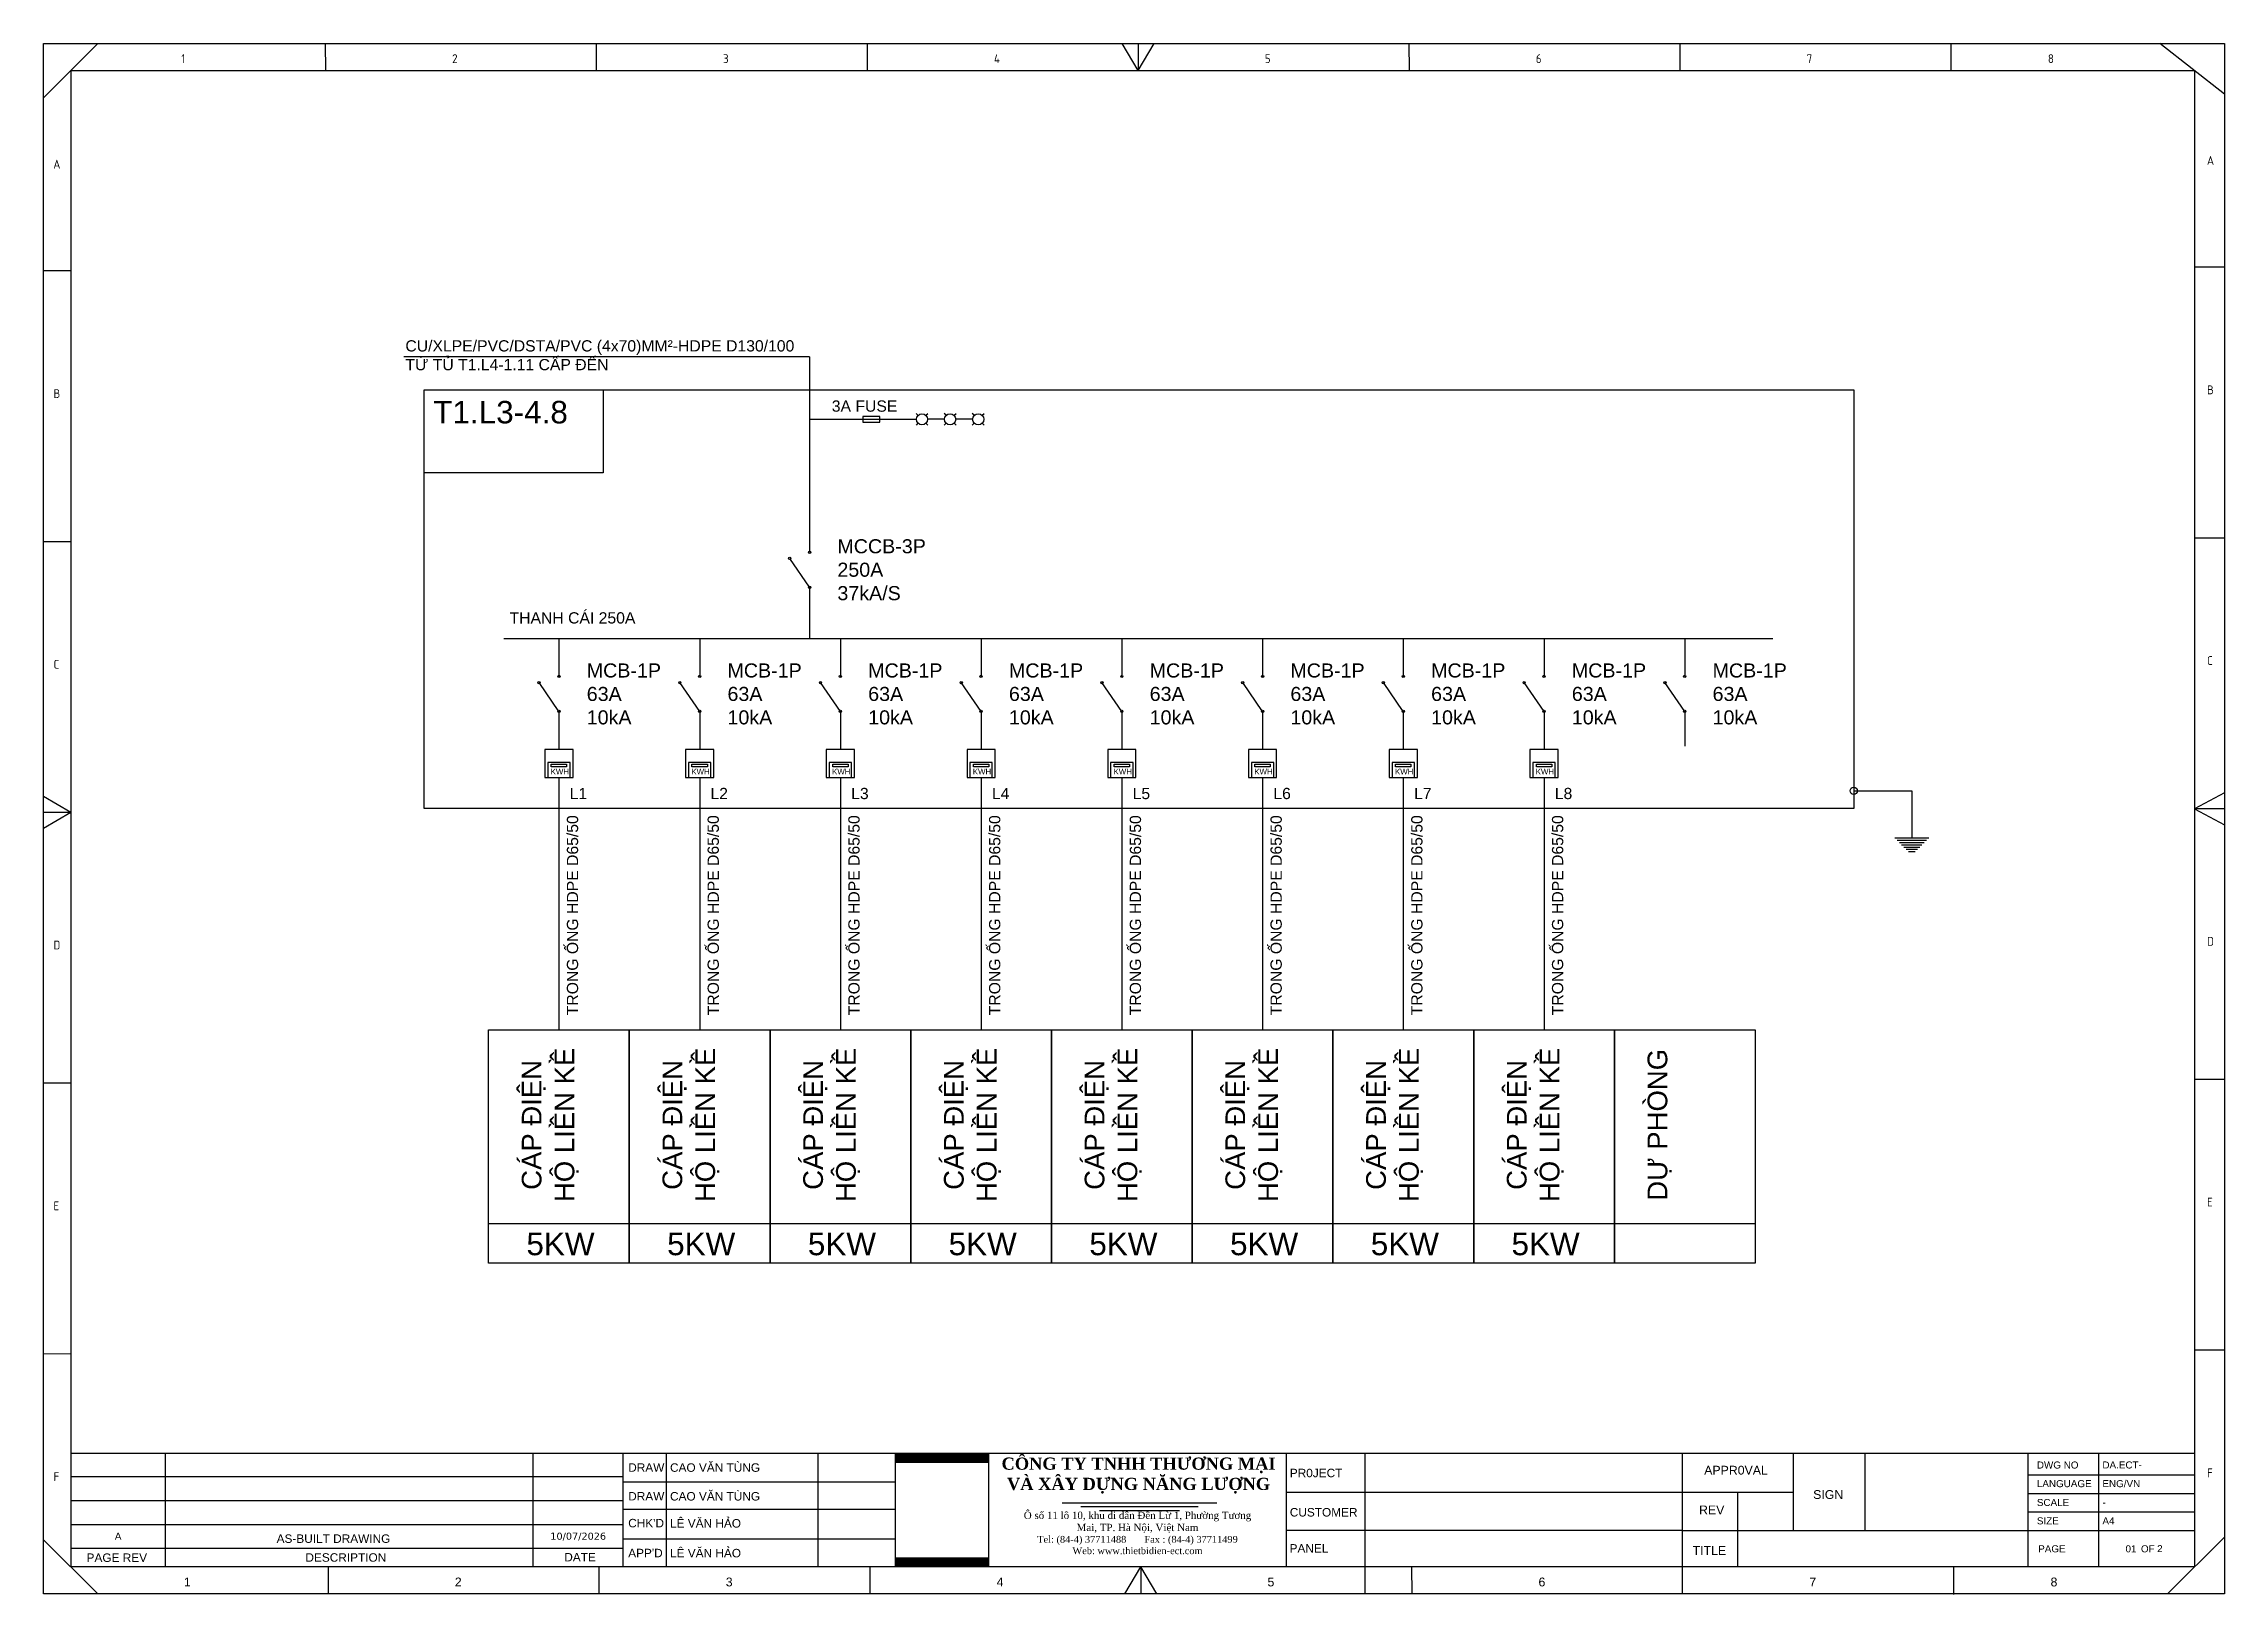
# Model space of a CAD drawing. Header units: millimetres. Extents: x -33730 to 17150, y -76829 to -27437.
# Drawn here: x -20924 to -14997, y -48540 to -44323 of the extents above; entities that cross this region are included whole.
import ezdxf
from ezdxf.enums import TextEntityAlignment as Align

# ---------------------------------------------------------------- set-up
doc = ezdxf.new("R2010")
doc.units = ezdxf.units.MM
doc.header["$LTSCALE"] = 3
doc.layers.add('0 @ 1', color=7, linetype='Continuous')
doc.layers.add('@.VISIBLE', color=7, linetype='Continuous')
doc.styles.add('Annotative', font='arial.ttf')
doc.styles.add('CET-H', font='verdana.ttf', dxfattribs={"height": 4})
doc.styles.add('ROMANS', font='isocp.shx', dxfattribs={"height": 2})
doc.styles.get("Standard").update_dxf_attribs({"font": 'arial.ttf'})

msp = doc.modelspace()

# ---------------------------------------------------------------- texts
at = {"attachment_point": 1}
for s, width, insert, char_height in [('CU/XLPE/PVC/DSTA/PVC (4x70)MM²-HDPE D130/100\\PTỪ TỦ T1.L4-1.11 CẤP ĐẾN', 1198.542, (-19940.54, -45129.36), 30.6), ('T1.L3-4.8', 1198.542, (-19864.87, -45294.32), 61.2), ('3A FUSE', 1198.542, (-18781.55, -45293.12), 30.6), ('MCCB-3P\\P250A\\P37kA/S', 509.7292, (-18766.41, -45670.5), 38.25), ('THANH CÁI 250A', 1198.542, (-19657.44, -45869.11), 30.6), ('MCB-1P\\P63A\\P10kA', 509.7292, (-19447.66, -46008.29), 38.25), ('MCB-1P\\P63A\\P10kA', 509.7292, (-19065.16, -46008.29), 38.25), ('MCB-1P\\P63A\\P10kA', 509.7292, (-18682.66, -46008.29), 38.25), ('MCB-1P\\P63A\\P10kA', 509.7292, (-18300.16, -46008.29), 38.25), ('MCB-1P\\P63A\\P10kA', 509.7292, (-17917.66, -46008.29), 38.25), ('MCB-1P\\P63A\\P10kA', 509.7292, (-17535.16, -46008.29), 38.25), ('MCB-1P\\P63A\\P10kA', 509.7292, (-17152.66, -46008.29), 38.25), ('MCB-1P\\P63A\\P10kA', 509.7292, (-16770.16, -46008.29), 38.25), ('MCB-1P\\P63A\\P10kA', 509.7292, (-16387.66, -46008.29), 38.25), ('KWH', 509.7292, (-19545.76, -46294.9), 15.3), ('L1', 1198.542, (-19493.9, -46346.69), 30.6), ('KWH', 509.7292, (-19163.26, -46294.9), 15.3), ('L2', 1198.542, (-19111.4, -46346.69), 30.6), ('KWH', 509.7292, (-18780.76, -46294.9), 15.3), ('L3', 1198.542, (-18728.9, -46346.69), 30.6), ('KWH', 509.7292, (-18398.26, -46294.9), 15.3), ('L4', 1198.542, (-18346.4, -46346.69), 30.6), ('KWH', 509.7292, (-18015.76, -46294.9), 15.3), ('L5', 1198.542, (-17963.9, -46346.69), 30.6), ('KWH', 509.7292, (-17633.26, -46294.9), 15.3), ('L6', 1198.542, (-17581.4, -46346.69), 30.6), ('KWH', 509.7292, (-17250.76, -46294.9), 15.3), ('L7', 1198.542, (-17198.9, -46346.69), 30.6), ('KWH', 509.7292, (-16868.26, -46294.9), 15.3), ('L8', 1198.542, (-16816.4, -46346.69), 30.6), ('\\pi508.89037;5KW', 1198.542, (-20120.54, -47556.43), 61.2), ('\\pi508.89037;5KW', 1198.542, (-19738.04, -47556.43), 61.2), ('\\pi508.89037;5KW', 1198.542, (-19355.54, -47556.43), 61.2), ('\\pi508.89037;5KW', 1198.542, (-18973.04, -47556.43), 61.2), ('\\pi508.89037;5KW', 1198.542, (-18590.54, -47556.43), 61.2), ('\\pi508.89037;5KW', 1198.542, (-18208.04, -47556.43), 61.2), ('\\pi508.89037;5KW', 1198.542, (-17825.54, -47556.43), 61.2), ('\\pi508.89037;5KW', 1198.542, (-17443.04, -47556.43), 61.2)]:
    msp.add_mtext_dynamic_manual_height_columns(s, width=width, gutter_width=15.3, heights=[0], dxfattribs=dict(at, insert=insert, char_height=char_height))
at = {"attachment_point": 1, "rotation": 90}
for s, insert, char_height in [('TRONG ỐNG HDPE D65/50', (-19501.68, -46965.05), 30.6), ('TRONG ỐNG HDPE D65/50', (-19119.18, -46965.05), 30.6), ('TRONG ỐNG HDPE D65/50', (-18736.68, -46965.05), 30.6), ('TRONG ỐNG HDPE D65/50', (-18354.18, -46965.05), 30.6), ('TRONG ỐNG HDPE D65/50', (-17971.68, -46965.05), 30.6), ('TRONG ỐNG HDPE D65/50', (-17589.18, -46965.05), 30.6), ('TRONG ỐNG HDPE D65/50', (-17206.68, -46965.05), 30.6), ('TRONG ỐNG HDPE D65/50', (-16824.18, -46965.05), 30.6), ('\\pi427.53476;CÁP ĐIỆN\\P\\pi394.33083;HỘ LIỀN KỀ', (-19624.24, -47867.41), 53.55), ('\\pi427.53476;CÁP ĐIỆN\\P\\pi394.33083;HỘ LIỀN KỀ', (-19241.74, -47867.41), 53.55), ('\\pi427.53476;CÁP ĐIỆN\\P\\pi394.33083;HỘ LIỀN KỀ', (-18859.24, -47867.41), 53.55), ('\\pi427.53476;CÁP ĐIỆN\\P\\pi394.33083;HỘ LIỀN KỀ', (-18476.74, -47867.41), 53.55), ('\\pi427.53476;CÁP ĐIỆN\\P\\pi394.33083;HỘ LIỀN KỀ', (-18094.24, -47867.41), 53.55), ('\\pi427.53476;CÁP ĐIỆN\\P\\pi394.33083;HỘ LIỀN KỀ', (-17711.74, -47867.41), 53.55), ('\\pi427.53476;CÁP ĐIỆN\\P\\pi394.33083;HỘ LIỀN KỀ', (-17329.24, -47867.41), 53.55), ('\\pi427.53476;CÁP ĐIỆN\\P\\pi394.33083;HỘ LIỀN KỀ', (-16946.74, -47867.41), 53.55), ('\\pi397.98363;DỰ PHÒNG', (-16564.24, -47867.41), 53.55)]:
    msp.add_mtext_dynamic_manual_height_columns(s, width=1198.542, gutter_width=15.3, heights=[0], dxfattribs=dict(at, insert=insert, char_height=char_height))

# ---------------------------------------------------------------- blocks, each defined once
blk = doc.blocks.new('DEN BAO PHA_KY HIEU')
for p, q in [((51.78, 11.48), (51.43, 11.83)), ((53.2, 11.48), (53.55, 11.83)), ((56.78, 11.48), (56.43, 11.83)), ((58.2, 11.48), (58.55, 11.83)), ((61.78, 11.48), (61.43, 11.83)), ((63.2, 11.48), (63.55, 11.83)), ((51.78, 10.06), (51.43, 9.71)), ((53.2, 10.06), (53.55, 9.71)), ((56.49, 10.77), (53.49, 10.77)), ((56.78, 10.06), (56.43, 9.71)), ((58.2, 10.06), (58.55, 9.71)), ((61.49, 10.77), (58.49, 10.77)), ((61.78, 10.06), (61.43, 9.71)), ((63.2, 10.06), (63.55, 9.71))]:
    blk.add_line(p, q)
for centre in [(52.49, 10.77), (57.49, 10.77), (62.49, 10.77)]:
    blk.add_circle(centre, 1)
blk = doc.blocks.new('KHUNG TEN CHUAN CET')
at = {"color": 134, "lineweight": 25}
for p, q in [((0, 219.81), (309.02, 219.81)), ((0, 0), (0, 219.81)), ((7.68, 219.81), (0, 212.13)), ((39.92, 219.81), (39.93, 215.97)), ((78.31, 219.81), (78.32, 215.97)), ((116.7, 219.81), (116.7, 215.97)), ((155.09, 215.97), (152.83, 219.81)), ((155.09, 219.81), (155.09, 215.97)), ((155.09, 215.97), (157.36, 219.81)), ((193.47, 219.81), (193.48, 215.97)), ((231.86, 219.81), (231.87, 215.97)), ((270.25, 219.81), (270.26, 215.97)), ((309.02, 212.63), (299.87, 219.81)), ((309.02, 219.81), (309.02, 0)), ((3.85, 215.97), (304.81, 215.97)), ((3.85, 215.97), (3.85, 3.83)), ((304.81, 215.97), (304.81, 3.83)), ((3.85, 187.57), (0, 187.57)), ((309.02, 188.1), (304.81, 188.09)), ((3.85, 149.18), (0, 149.18)), ((309.02, 149.71), (304.81, 149.71)), ((3.85, 110.79), (0, 113.06)), ((309.02, 113.59), (304.81, 111.32)), ((309.02, 111.32), (304.81, 111.32)), ((304.81, 111.32), (309.02, 109.06)), ((3.85, 110.79), (0, 110.79)), ((3.85, 110.79), (0, 108.53)), ((3.85, 72.4), (0, 72.4)), ((309.02, 72.94), (304.81, 72.93)), ((3.85, 34.02), (0, 34.01)), ((308.96, 34.55), (304.81, 34.54)), ((3.85, 19.95), (304.81, 19.95)), ((17.27, 3.85), (17.27, 19.95)), ((88.26, 3.83), (88.26, 19.95)), ((109.76, 3.83), (109.76, 19.95)), ((187.25, 0), (187.25, 19.95)), ((232.25, 0), (232.25, 19.95)), ((247.9, 19.95), (247.9, 8.98)), ((258.12, 8.98), (258.12, 19.95)), ((281.24, 8.98), (281.24, 19.95)), ((291.24, 8.98), (291.24, 19.95)), ((3.85, 16.64), (82.14, 16.64)), ((281.24, 16.9), (304.81, 16.9)), ((3.85, 13.25), (82.14, 13.25)), ((176.12, 14.45), (247.9, 14.45)), ((232.25, 14.45), (247.9, 14.45)), ((240.08, 3.83), (240.08, 14.45)), ((281.24, 14.26), (304.81, 14.26)), ((3.85, 9.87), (82.14, 9.87)), ((281.24, 11.62), (304.81, 11.62)), ((7.68, 0), (0, 7.68)), ((3.85, 6.51), (82.14, 6.51)), ((232.25, 8.98), (176.12, 8.98)), ((232.25, 8.98), (304.81, 8.98)), ((281.24, 3.83), (281.24, 8.98)), ((291.24, 3.83), (291.24, 8.98)), ((309.02, 8.05), (300.98, 0)), ((304.81, 3.83), (3.85, 3.83)), ((40.3, 3.83), (40.31, 0)), ((153.2, 0), (155.47, 3.83)), ((155.46, 3.83), (155.47, 0)), ((157.73, 0), (155.47, 3.83)), ((270.63, 3.83), (270.63, -0.07)), ((309.02, 0), (0, 0))]:
    blk.add_line(p, q, dxfattribs=at)
at = {"color": 134, "lineweight": 25, "ltscale": 50}
for p, q in [((69.36, 3.83), (69.36, 19.95)), ((82.14, 3.83), (82.14, 19.95)), ((120.7, 3.83), (120.7, 19.95)), ((133.95, 3.83), (133.95, 19.95)), ((176.12, 3.83), (176.12, 19.95)), ((82.14, 15.88), (120.7, 15.88)), ((82.14, 12.04), (120.7, 12.04)), ((82.14, 7.82), (120.7, 7.82)), ((78.69, 3.83), (78.69, 0)), ((117.08, 3.83), (117.08, 0)), ((193.85, 3.83), (193.86, 0))]:
    blk.add_line(p, q, dxfattribs=at)
at = {"color": 6}
for p, q in [((144.33, 12.9), (166.25, 12.9)), ((146.99, 12.4), (163.59, 12.4)), ((149.64, 11.85), (160.94, 11.85))]:
    blk.add_line(p, q, dxfattribs=at)
at = {"color": 7, "true_color": 0xffffff, "const_width": 1.35}
for points in [[(120.75, 19.26), (133.91, 19.26)], [(120.75, 4.52), (133.91, 4.52)]]:
    blk.add_lwpolyline(points, dxfattribs=at)
at = {"color": 134, "lineweight": 25, "style": 'ROMANS'}
for s, p in [('1', (19.5, 217.05)), ('2', (57.89, 217.05)), ('3', (96.28, 217.05)), ('4', (134.67, 217.05)), ('5', (173.05, 217.05)), ('6', (211.45, 217.05)), ('7', (249.83, 217.05)), ('8', (284.01, 217.05)), ('A', (1.37, 202.08)), ('A', (306.55, 202.61)), ('B', (1.4, 169.56)), ('B', (306.57, 170.09)), ('C', (306.57, 131.71)), ('C', (1.4, 131.18)), ('D', (306.57, 91.9)), ('D', (1.4, 91.37)), ('E', (1.4, 54.4)), ('E', (306.57, 54.93)), ('F', (1.4, 16.01)), ('F', (306.57, 16.54))]:
    blk.add_text(s, height=1.25, dxfattribs=at).set_placement(p)
at = {"color": 1, "insert": (155.16, 19.34), "char_height": 1.7247, "width": 46.2113, "attachment_point": 2}
blk.add_mtext('{\\fTimes New Roman|b1|i0|c0|p18;CÔNG TY TNHH THƯƠNG MẠI \\PVÀ XÂY DỰNG NĂNG LƯỢNG}', dxfattribs=at)
at = {"color": 3, "insert": (155.01, 11.66), "char_height": 0.99989, "width": 34.762, "attachment_point": 2}
blk.add_mtext('{\\fTimes New Roman|b0|i0|c163|p18;\\H1.029x;Ô số 11 lô 10, khu di dân Đền Lừ 1, Phường \\fTimes New Roman|b0|i0|c0|p18;Tương\\fTimes New Roman|b0|i0|c163|p18; Mai,\\fTimes New Roman|b0|i0|c0|p18; TP. Hà Nội, Việt Nam\\H0.9429x;\\P\\fTimes New Roman|b0|i0|c238|p18;Tel: (84-4) 37711488       Fax : (84-4) 37711499     \\PWeb: www.thietbidien-ect.com\\P\\fTimes New Roman|b0|i0|c0|p18;\\H1.03x;     }', dxfattribs=at)
at = {"style": 'Annotative'}
for tag, p in [('DRAWING_NO', (291.74, 17.78)), ('SCALE', (291.74, 12.47)), ('SIZE', (291.74, 9.86)), ('TOTAL_PAGE', (299.49, 5.93))]:
    blk.add_attdef(tag, p, '', height=1, dxfattribs=at)
for tag, p in [('DRAW_1', (88.76, 17.91)), ('DRAW_2', (88.76, 13.85)), ('CHECKED', (88.76, 10.01)), ('APPROVED', (88.76, 5.79))]:
    blk.add_attdef(tag, text='', height=1.2, dxfattribs=at).set_placement(p, align=Align.MIDDLE_LEFT)
for tag, height, style, p in [('PR0JECT', 1.2, 'Annotative', (209.75, 17.19)), ('CUSTOMER', 1.2, 'Annotative', (209.75, 11.6)), ('REV', 1, 'Annotative', (10.56, 8.19)), ('DATE', 1, 'CET-H', (75.75, 8.19)), ('PR0JECT_N0.', 1.2, 'Annotative', (209.75, 6.47)), ('TEN_BAN_VE', 1.2, 'Annotative', (260.66, 6.41))]:
    blk.add_attdef(tag, text='', height=height, dxfattribs=dict(style=style)).set_placement(p, align=Align.MIDDLE_CENTER)
blk.add_attdef('PAGE', text='', height=1, dxfattribs=at).set_placement((296.57, 5.9), align=Align.RIGHT)
at = {"layer": '0 @ 1', "color": 134, "lineweight": 25, "style": 'Annotative'}
for s, height, p in [('DWG NO', 1, (282.45, 17.78)), ('PR0JECT', 1.2, (176.59, 16.55)), ('APPR0VAL', 1.249, (235.31, 16.92)), ('LANGUAGE ', 1, (282.45, 15.14)), ('ENG/VN', 1, (291.74, 15.14)), ('REV', 1.249, (234.58, 11.29)), ('SIGN', 1.249, (250.75, 13.47)), ('SCALE ', 1, (282.45, 12.47)), ('CUSTOMER', 1.2, (176.59, 10.98)), ('SIZE ', 1, (282.45, 9.86)), ('AS-BUILT DRAWING', 1.2, (33.02, 7.24)), ('PANEL', 1.2, (176.56, 5.86)), ('TITLE ', 1.249, (233.67, 5.53)), ('PAGE ', 1, (282.64, 5.9)), ('OF', 1, (297.2, 5.9)), ('PAGE REV', 1.2, (6.09, 4.54)), ('DESCRIPTION', 1.2, (37.1, 4.57)), ('DATE', 1.2, (73.78, 4.61)), ('1', 1.25, (19.88, 1.07)), ('2', 1.25, (58.27, 1.07)), ('3', 1.25, (96.66, 1.07)), ('4', 1.25, (135.05, 1.07)), ('5', 1.25, (173.43, 1.07)), ('6', 1.25, (211.83, 1.07)), ('7', 1.25, (250.21, 1.07)), ('8', 1.25, (284.39, 1.07))]:
    blk.add_text(s, height=height, dxfattribs=at).set_placement(p)
for s, p in [('DRAW', (82.84, 17.92)), ('DRAW', (82.84, 13.85)), ("CHK'D", (82.84, 10.04)), ("APP'D", (82.84, 5.8))]:
    blk.add_text(s, height=1.2, dxfattribs=at).set_placement(p, align=Align.MIDDLE_LEFT)
blk = doc.blocks.new('*U2415')
ref = blk.add_blockref('KHUNG TEN CHUAN CET', (-20923.9, -48538.8), dxfattribs=dict(xscale=19.18109915809952, yscale=19.18109915809952, zscale=19.18109915809952))
ref.add_attrib('DATE', '10/07/2026', dxfattribs={"layer": '0 @ 1', "height": 19.18, "style": 'CET-H'}).set_placement((-19470.9, -48381.7), align=Align.MIDDLE_CENTER)
ref.add_attrib('APPROVED', 'LÊ VĂN HẢO', dxfattribs={"layer": '0 @ 1', "height": 23.02, "style": 'Annotative'}).set_placement((-19221.3, -48427.8), align=Align.MIDDLE_LEFT)
ref.add_attrib('CHECKED', 'LÊ VĂN HẢO', dxfattribs={"layer": '0 @ 1', "height": 23.02, "style": 'Annotative'}).set_placement((-19221.3, -48346.8), align=Align.MIDDLE_LEFT)
ref.add_attrib('DRAW_2', 'CAO VĂN TÙNG', dxfattribs={"layer": '0 @ 1', "height": 23.017, "style": 'Annotative'}).set_placement((-19221.3, -48273.2), align=Align.MIDDLE_LEFT)
ref.add_attrib('DRAW_1', 'CAO VĂN TÙNG', dxfattribs={"layer": '0 @ 1', "height": 23.017, "style": 'Annotative'}).set_placement((-19221.3, -48195.1), align=Align.MIDDLE_LEFT)
ref.add_attrib('TOTAL_PAGE', '2', (-15179.3, -48425.1), dxfattribs={"layer": '0 @ 1', "height": 19.2, "style": 'Annotative'})
ref.add_attrib('PAGE', '01', dxfattribs={"layer": '0 @ 1', "height": 19.18, "style": 'Annotative'}).set_placement((-15235.4, -48425.6), align=Align.RIGHT)
ref.add_attrib('DRAWING_NO', 'DA.ECT-', (-15328, -48197.6), dxfattribs={"layer": '0 @ 1', "height": 19.18, "style": 'Annotative'})
ref.add_attrib('SIZE', 'A4', (-15328, -48349.6), dxfattribs={"layer": '0 @ 1', "height": 19.18, "style": 'Annotative'})
ref.add_attrib('SCALE', '-', (-15328, -48299.5), dxfattribs={"layer": '0 @ 1', "height": 19.2, "style": 'Annotative'})
ref.add_attrib('REV', 'A', dxfattribs={"layer": '0 @ 1', "height": 19.2, "style": 'Annotative'}).set_placement((-20721.4, -48381.7), align=Align.MIDDLE_CENTER)

# ---------------------------------------------------------------- linework, layer by layer
for p, q in [((-18841.97, -45174.08), (-19945.21, -45174.08)), ((-18841.97, -45174.08), (-18841.97, -45642.84)), ((-18841.97, -45344.44), (-18697.23, -45344.44)), ((-18697.23, -45344.44), (-18651.33, -45344.44)), ((-18651.33, -45344.44), (-18551.7, -45344.44)), ((-18841.97, -45642.84), (-18841.97, -45705.92)), ((-18841.97, -45800.99), (-18895.94, -45722.72)), ((-18841.97, -45800.99), (-18841.97, -45895.34)), ((-18841.97, -45895.34), (-18841.97, -45940.7)), ((-19673.28, -45940.7), (-16223.72, -45940.7)), ((-19523.22, -45940.7), (-19523.22, -46043.71)), ((-19140.72, -45940.7), (-19140.72, -46043.71)), ((-18758.22, -45940.7), (-18758.22, -46043.71)), ((-18375.72, -45940.7), (-18375.72, -46043.71)), ((-17993.22, -45940.7), (-17993.22, -46043.71)), ((-17610.72, -45940.7), (-17610.72, -46043.71)), ((-17228.22, -45940.7), (-17228.22, -46043.71)), ((-16845.72, -45940.7), (-16845.72, -46043.71)), ((-16463.22, -45940.7), (-16463.22, -46043.71)), ((-19523.22, -46138.79), (-19577.2, -46060.52)), ((-19140.72, -46138.79), (-19194.7, -46060.52)), ((-18758.22, -46138.79), (-18812.2, -46060.52)), ((-18375.72, -46138.79), (-18429.7, -46060.52)), ((-17993.22, -46138.79), (-18047.2, -46060.52)), ((-17610.72, -46138.79), (-17664.7, -46060.52)), ((-17228.22, -46138.79), (-17282.2, -46060.52)), ((-16845.72, -46138.79), (-16899.7, -46060.52)), ((-16463.22, -46138.79), (-16517.2, -46060.52)), ((-19523.22, -46138.79), (-19523.22, -46233.14)), ((-19140.72, -46138.79), (-19140.72, -46233.14)), ((-18758.22, -46138.79), (-18758.22, -46233.14)), ((-18375.72, -46138.79), (-18375.72, -46233.14)), ((-17993.22, -46138.79), (-17993.22, -46233.14)), ((-17610.72, -46138.79), (-17610.72, -46233.14)), ((-17228.22, -46138.79), (-17228.22, -46233.14)), ((-16845.72, -46138.79), (-16845.72, -46233.14)), ((-16463.22, -46138.79), (-16463.22, -46233.14)), ((-19523.22, -46233.14), (-19523.22, -46242.31)), ((-19140.72, -46233.14), (-19140.72, -46242.31)), ((-18758.22, -46233.14), (-18758.22, -46242.31)), ((-18375.72, -46233.14), (-18375.72, -46242.31)), ((-17993.22, -46233.14), (-17993.22, -46242.31)), ((-17610.72, -46233.14), (-17610.72, -46242.31)), ((-17228.22, -46233.14), (-17228.22, -46242.31)), ((-16845.72, -46233.14), (-16845.72, -46242.31)), ((-19523.22, -46318.81), (-19523.22, -47004.3)), ((-19140.72, -46318.81), (-19140.72, -47004.3)), ((-18758.22, -46318.81), (-18758.22, -47004.3)), ((-18375.72, -46318.81), (-18375.72, -47004.3)), ((-17993.22, -46318.81), (-17993.22, -47004.3)), ((-17610.72, -46318.81), (-17610.72, -47004.3)), ((-17228.22, -46318.81), (-17228.22, -47004.3)), ((-16845.72, -46318.81), (-16845.72, -47004.3)), ((-16004.02, -46354.71), (-15846.15, -46354.71)), ((-15846.15, -46354.71), (-15846.15, -46483.01)), ((-15892.05, -46483.01), (-15800.25, -46483.01)), ((-15885.93, -46489.13), (-15806.37, -46489.13)), ((-15879.81, -46495.25), (-15812.49, -46495.25)), ((-15873.69, -46501.37), (-15818.61, -46501.37)), ((-15867.57, -46507.49), (-15824.73, -46507.49)), ((-15861.45, -46513.61), (-15830.85, -46513.61)), ((-15855.33, -46519.73), (-15836.97, -46519.73)), ((-19714.47, -47531.2), (-19331.97, -47531.2)), ((-19331.97, -47531.2), (-18949.47, -47531.2)), ((-18949.47, -47531.2), (-18566.97, -47531.2)), ((-18566.97, -47531.2), (-18184.47, -47531.2)), ((-18184.47, -47531.2), (-17801.97, -47531.2)), ((-17801.97, -47531.2), (-17419.47, -47531.2)), ((-17419.47, -47531.2), (-17036.97, -47531.2)), ((-17036.97, -47531.2), (-16654.47, -47531.2)), ((-16654.47, -47531.2), (-16271.97, -47531.2))]:
    msp.add_line(p, q)
for points in [[(-19889.98, -45264.03), (-16004.02, -45264.03), (-16004.02, -46402.91), (-19889.98, -46402.91)], [(-19889.98, -45264.03), (-19402.61, -45264.03), (-19402.61, -45490.01), (-19889.98, -45490.01)], [(-18697.23, -45352.09), (-18651.33, -45352.09), (-18651.33, -45336.79), (-18697.23, -45336.79)], [(-19561.47, -46318.81), (-19484.97, -46318.81), (-19484.97, -46242.31), (-19561.47, -46242.31)], [(-19553.65, -46318.81), (-19492.8, -46318.81), (-19492.8, -46277.88), (-19553.65, -46277.88)], [(-19544.12, -46282.22), (-19502.33, -46282.22), (-19502.33, -46289.41), (-19544.12, -46289.41)], [(-19178.97, -46318.81), (-19102.47, -46318.81), (-19102.47, -46242.31), (-19178.97, -46242.31)], [(-19171.15, -46318.81), (-19110.3, -46318.81), (-19110.3, -46277.88), (-19171.15, -46277.88)], [(-19161.62, -46282.22), (-19119.83, -46282.22), (-19119.83, -46289.41), (-19161.62, -46289.41)], [(-18796.47, -46318.81), (-18719.97, -46318.81), (-18719.97, -46242.31), (-18796.47, -46242.31)], [(-18788.65, -46318.81), (-18727.8, -46318.81), (-18727.8, -46277.88), (-18788.65, -46277.88)], [(-18779.12, -46282.22), (-18737.33, -46282.22), (-18737.33, -46289.41), (-18779.12, -46289.41)], [(-18413.97, -46318.81), (-18337.47, -46318.81), (-18337.47, -46242.31), (-18413.97, -46242.31)], [(-18406.15, -46318.81), (-18345.3, -46318.81), (-18345.3, -46277.88), (-18406.15, -46277.88)], [(-18396.62, -46282.22), (-18354.83, -46282.22), (-18354.83, -46289.41), (-18396.62, -46289.41)], [(-18031.47, -46318.81), (-17954.97, -46318.81), (-17954.97, -46242.31), (-18031.47, -46242.31)], [(-18023.65, -46318.81), (-17962.8, -46318.81), (-17962.8, -46277.88), (-18023.65, -46277.88)], [(-18014.12, -46282.22), (-17972.33, -46282.22), (-17972.33, -46289.41), (-18014.12, -46289.41)], [(-17648.97, -46318.81), (-17572.47, -46318.81), (-17572.47, -46242.31), (-17648.97, -46242.31)], [(-17641.15, -46318.81), (-17580.3, -46318.81), (-17580.3, -46277.88), (-17641.15, -46277.88)], [(-17631.62, -46282.22), (-17589.83, -46282.22), (-17589.83, -46289.41), (-17631.62, -46289.41)], [(-17266.47, -46318.81), (-17189.97, -46318.81), (-17189.97, -46242.31), (-17266.47, -46242.31)], [(-17258.65, -46318.81), (-17197.8, -46318.81), (-17197.8, -46277.88), (-17258.65, -46277.88)], [(-17249.12, -46282.22), (-17207.33, -46282.22), (-17207.33, -46289.41), (-17249.12, -46289.41)], [(-16883.97, -46318.81), (-16807.47, -46318.81), (-16807.47, -46242.31), (-16883.97, -46242.31)], [(-16876.15, -46318.81), (-16815.3, -46318.81), (-16815.3, -46277.88), (-16876.15, -46277.88)], [(-16866.62, -46282.22), (-16824.83, -46282.22), (-16824.83, -46289.41), (-16866.62, -46289.41)], [(-19714.47, -47004.3), (-19331.97, -47004.3), (-19331.97, -47639.08), (-19714.47, -47639.08)], [(-19331.97, -47004.3), (-18949.47, -47004.3), (-18949.47, -47639.08), (-19331.97, -47639.08)], [(-18949.47, -47004.3), (-18566.97, -47004.3), (-18566.97, -47639.08), (-18949.47, -47639.08)], [(-18566.97, -47004.3), (-18184.47, -47004.3), (-18184.47, -47639.08), (-18566.97, -47639.08)], [(-18184.47, -47004.3), (-17801.97, -47004.3), (-17801.97, -47639.08), (-18184.47, -47639.08)], [(-17801.97, -47004.3), (-17419.47, -47004.3), (-17419.47, -47639.08), (-17801.97, -47639.08)], [(-17419.47, -47004.3), (-17036.97, -47004.3), (-17036.97, -47639.08), (-17419.47, -47639.08)], [(-17036.97, -47004.3), (-16654.47, -47004.3), (-16654.47, -47639.08), (-17036.97, -47639.08)], [(-16654.47, -47004.3), (-16271.97, -47004.3), (-16271.97, -47639.08), (-16654.47, -47639.08)]]:
    msp.add_lwpolyline(points, close=True)
for centre, radius in [((-18895.94, -45722.72), 3.06), ((-18841.97, -45705.92), 3.06), ((-18841.97, -45800.99), 3.06), ((-19523.22, -46043.71), 3.06), ((-19140.72, -46043.71), 3.06), ((-18758.22, -46043.71), 3.06), ((-18375.72, -46043.71), 3.06), ((-17993.22, -46043.71), 3.06), ((-17610.72, -46043.71), 3.06), ((-17228.22, -46043.71), 3.06), ((-16845.72, -46043.71), 3.06), ((-16463.22, -46043.71), 3.06), ((-19577.2, -46060.52), 3.06), ((-19194.7, -46060.52), 3.06), ((-18812.2, -46060.52), 3.06), ((-18429.7, -46060.52), 3.06), ((-18047.2, -46060.52), 3.06), ((-17664.7, -46060.52), 3.06), ((-17282.2, -46060.52), 3.06), ((-16899.7, -46060.52), 3.06), ((-16517.2, -46060.52), 3.06), ((-19523.22, -46138.79), 3.06), ((-19140.72, -46138.79), 3.06), ((-18758.22, -46138.79), 3.06), ((-18375.72, -46138.79), 3.06), ((-17993.22, -46138.79), 3.06), ((-17610.72, -46138.79), 3.06), ((-17228.22, -46138.79), 3.06), ((-16845.72, -46138.79), 3.06), ((-16463.22, -46138.79), 3.06), ((-16004.02, -46354.71), 9.8)]:
    msp.add_circle(centre, radius)

# ---------------------------------------------------------------- block references
at = {"xscale": 15.3, "yscale": 15.3, "zscale": 15.3}
msp.add_blockref('DEN BAO PHA_KY HIEU', (-19339.53, -45509.2), dxfattribs=at)
at = {"layer": '@.VISIBLE'}
msp.add_blockref('*U2415', (0, 0), dxfattribs=at)

msp.set_redraw_order([(e.dxf.handle, doc.entitydb.next_handle()) for e in msp.query("TEXT MTEXT ATTDEF DIMENSION ARC_DIMENSION")])  # texts and dimensions are drawn at this point

doc.saveas('drawing.dxf')
